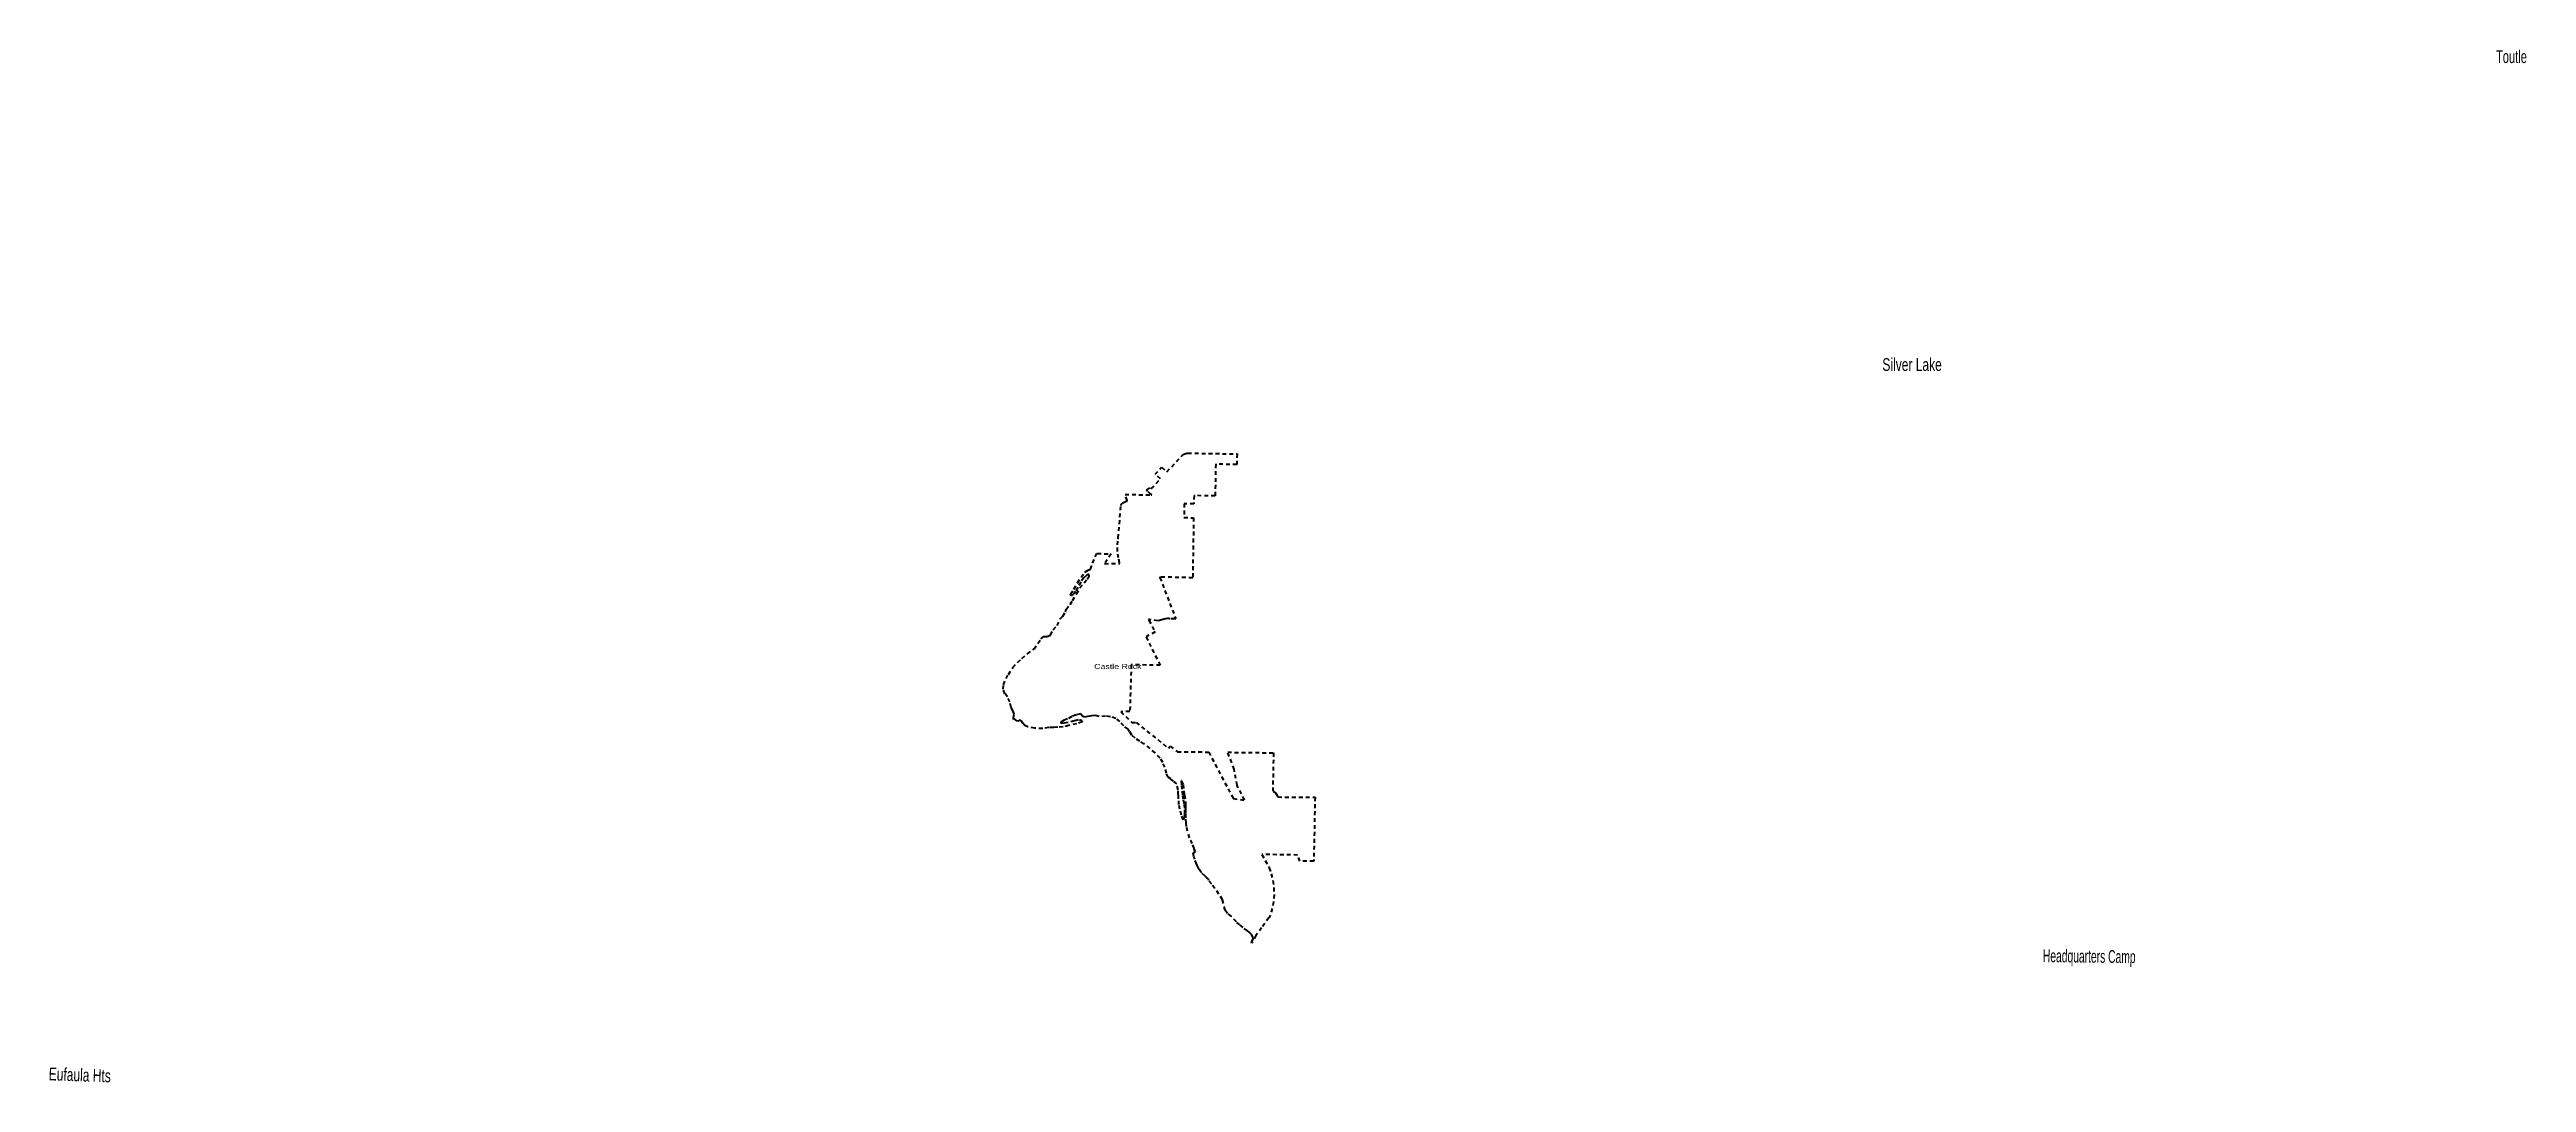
# Model space of a CAD drawing. Header units: feet. Extents: x -903180 to 1023491, y -707744 to 564635.
# Drawn here: x -516060 to -438843, y -457806 to -425595 of the extents above; entities that cross this region are included whole.
import ezdxf

# ---------------------------------------------------------------- set-up
doc = ezdxf.new("R2010")
doc.units = ezdxf.units.FT
doc.header["$LTSCALE"] = 80
doc.linetypes.add('SHORT_DASHED', pattern=[2.7, 1.5, -1.2])
doc.layers.add('13', color=7, linetype='SHORT_DASHED', lineweight=40)
doc.layers.add('16', color=7, linetype='Continuous')
doc.layers.add('36', color=7, linetype='Continuous')

msp = doc.modelspace()

# ---------------------------------------------------------------- texts
at = {"layer": '16'}
for s, width, p in [('Toutle', 0.65, (-439794.33, -426016.39)), ('Silver Lake', 0.7, (-458921.83, -435619.08))]:
    msp.add_text(s, height=400, dxfattribs=dict(at, width=width)).set_placement(p)
for s, rotation, width, p in [('Headquarters Camp', 359.37, 0.6, (-453920.4, -454053.21)), ('Eufaula Hts', 358.108, 0.7, (-516090.31, -457737.97))]:
    msp.add_text(s, height=400, rotation=rotation, dxfattribs=dict(at, width=width)).set_placement(p)
at = {"layer": '36', "width": 1.3}
msp.add_text('Castle Rock', height=157.5, dxfattribs=at).set_placement((-483493.65, -444911.25))

# ---------------------------------------------------------------- linework, layer by layer
at = {"layer": '13'}
for p, q in [((-480778.41, -438285.42), (-480770.5, -438276.59)), ((-485858.62, -446535.21), (-485924.63, -446530.93)), ((-479341.96, -452532.65), (-479411.06, -452435.11))]:
    msp.add_line(p, q, dxfattribs=at)
for points in [[(-485924.63, -446530.93), (-485967.05, -446481.27), (-486005.37, -446487.99), (-486007.12, -446421.65), (-485983.55, -446318.03), (-486029.86, -446205.98), (-486084.65, -446107.69), (-486118.9, -445935.81), (-486199.96, -445784.4), (-486274.85, -445687.44), (-486328.14, -445545.02), (-486317.42, -445406.81), (-486242.38, -445204.54), (-486167.99, -445080.57), (-486034.26, -444862.24), (-485884.62, -444706.71), (-485748.09, -444582.86), (-485576.84, -444440.13), (-485368.99, -444282.58), (-485247.04, -444116.06), (-485151.75, -443966.7), (-485061.11, -443895.51), (-484965.13, -443902.82), (-484857.16, -443852.3), (-484772.95, -443692.42), (-484652.61, -443556.07), (-484549.33, -443348.74), (-484468.16, -443261.15), (-484389.56, -443131.3), (-484362.8, -443051.89), (-484247.41, -442901.21), (-484166.81, -442771.42), (-484047.58, -442566.65), (-483936.97, -442379.66), (-483809.36, -442223.37), (-483709.28, -442110.33), (-483653.94, -442015.83), (-483661.97, -441957.31), (-483725.14, -441987.27), (-483814.04, -442066.56), (-483912.87, -442201.74), (-484000.7, -442367.43), (-484077.16, -442493.33), (-484154.73, -442593.1), (-484216.1, -442629.15), (-484236.15, -442570.22), (-484124.97, -442425.42), (-484017.89, -442224.24), (-483895.74, -442051.7), (-483784.08, -441892.86), (-483679.7, -441830.17), (-483612.59, -441802.35), (-483541.89, -441609.97), (-483467.05, -441413.72), (-483422.58, -441331.12), (-483411.84, -441311.16), (-483393.44, -441311.63), (-482968.76, -441322.38), (-483169.64, -441628.79), (-482716.24, -441623.51), (-482696.25, -441623.28), (-482700.83, -441603.28), (-482736.27, -441448.64), (-482761.84, -441247.73), (-482766.26, -441045.25), (-482751.16, -440863.42), (-482749.5, -440843.42), (-482746.81, -440823.42), (-482656.8, -439814.65), (-482655, -439794.52), (-482640.98, -439774.65), (-482638.98, -439771.85), (-482621.95, -439752.62), (-482603.01, -439735.27), (-482582.35, -439720), (-482560.22, -439706.97), (-482536.84, -439696.32), (-482512.48, -439688.18), (-482487.4, -439682.63), (-482481.88, -439682), (-482461.7, -439679.71), (-482468.21, -439659.73), (-482530.29, -439469.28), (-481716.85, -439482.58), (-481695.43, -439482.93), (-481716.85, -439465.67), (-481829.95, -439374.53), (-481861.3, -439334.82), (-481738.75, -439247.98), (-481710.78, -439283.41), (-481428.64, -438981.41), (-481595.44, -438838.86), (-481390.15, -438619.67), (-481223.63, -438761.98), (-480778.41, -438285.42)], [(-480770.5, -438276.59), (-480747.62, -438254.5), (-480722.57, -438234.91), (-480695.6, -438218.05), (-480667.02, -438204.11), (-480637.14, -438193.22), (-480606.28, -438185.52), (-480574.79, -438181.09), (-479041.26, -438206.18), (-479046.47, -438536.13), (-479706.36, -438525.33), (-479721.98, -439514.38), (-480381.9, -439503.78), (-480385.99, -439762.88), (-480687.92, -439756.88), (-480694.77, -440190.82), (-480392.83, -440196.82), (-480422.38, -442069.04), (-481429.92, -442044.41), (-481450.03, -442043.92), (-481442.28, -442064.21), (-480960.72, -443324.03), (-480953.07, -443344.02), (-480977.81, -443344.06), (-481129.7, -443344.32), (-481147.25, -443344.35), (-481169.7, -443342.54), (-481214.8, -443341.67), (-481265.54, -443346.02), (-481315.55, -443355.64), (-481344.28, -443364.37), (-481355.96, -443367.91), (-481384.28, -443375.72), (-481505.49, -443409.14), (-481769.66, -443371.17), (-481777.58, -443370.97), (-481797.65, -443370.46), (-481787.18, -443390.46), (-481596.05, -443755.47), (-481878.06, -443912.48), (-481434.96, -444795.31), (-482336.68, -444782.41), (-482381.82, -446241.9), (-482663.05, -446243.32), (-482321.67, -446580.4), (-482187.3, -446578.99), (-481174.49, -447382.22), (-481122.24, -447319.74), (-480900.02, -447490.12), (-479923.28, -447502.38), (-479157.68, -448954.11), (-478808.65, -448999.84), (-479037.05, -448540.21), (-479129.46, -448040.93), (-479331.67, -447508.87), (-477902.98, -447526.23), (-477925.5, -448690.09), (-477868.32, -448748.91), (-477841.56, -448778.31), (-477787.59, -448855.32), (-477761.38, -448902.54), (-476609.58, -448913.73), (-476648.11, -450904.45), (-477079.36, -450900.26), (-477154.06, -450713.15), (-478265.86, -450694.83), (-478057.37, -451072.32), (-478045.22, -451095.24), (-478039.17, -451112.32), (-477973.12, -451298.96), (-477922, -451512.1), (-477893.43, -451729.43), (-477887.74, -451948.55), (-477904.99, -452167.07), (-477944.98, -452382.58), (-478007.28, -452592.73), (-478017.74, -452621.13), (-478024.62, -452639.79), (-478041.5, -452661.13), (-478049.97, -452671.84), (-478272.52, -452980.74), (-478449.4, -453226.01), (-478575.9, -453457.98), (-478589.93, -453435.08), (-478546.17, -453357.51), (-478540.8, -453324.49), (-478551.94, -453260.74), (-478586.48, -453192.39), (-478658.65, -453122.5), (-478718.54, -453073.35), (-478851.36, -452978.11), (-478952.32, -452888.25), (-479059.04, -452801.46), (-479224.5, -452618.67), (-479341.96, -452532.65)], [(-480358.76, -450845.95), (-480386.78, -450763.01), (-480403.67, -450656.65), (-480382.94, -450635.91), (-480339.18, -450600.59), (-480371.95, -450526.13), (-480378.43, -450511.25), (-480435.25, -450354.65), (-480517.43, -450177.1), (-480586.69, -449973.88), (-480615.69, -449824.27), (-480629.95, -449713.32), (-480634.57, -449554.5), (-480637.87, -449415.81), (-480631.64, -449291.51), (-480635.21, -449160.84), (-480644.75, -448969.72), (-480670.9, -448854.34), (-480682.02, -448827.85), (-480697.7, -448640.54), (-480707.42, -448513.68), (-480771.55, -448394.99), (-480783.9, -448404.61), (-480774.66, -448545.51), (-480752.63, -448723), (-480744.99, -448851.8), (-480715.79, -448995.39), (-480684.46, -449135.05), (-480676.04, -449300.02), (-480673.92, -449414.57), (-480685.75, -449526.63), (-480706.37, -449602.24), (-480722.93, -449617.74), (-480775.95, -449467.3), (-480819.87, -449285.04), (-480855.01, -449139.23), (-480860.95, -448960.28), (-480870.46, -448827.4), (-480879.43, -448678.48), (-480921.41, -448498.29), (-481016.67, -448410.67), (-481104.59, -448343.38), (-481100.52, -448341.51), (-481188.93, -448288.27), (-481242.83, -448163.9), (-481288.48, -447973.55), (-481355.72, -447828.65), (-481439.47, -447697.23), (-481594.13, -447529.24), (-481749.76, -447389.34), (-481941.43, -447248.19), (-482074.8, -447161.27), (-482218.04, -447069.99), (-482322.97, -446971.99), (-482391.23, -446857.18), (-482438.91, -446785.24), (-482567.79, -446684.42), (-482697.59, -446551.42), (-482816.47, -446450.94), (-482989.25, -446402.82), (-483136.88, -446381.69), (-483337.88, -446396.87), (-483463.08, -446364.45), (-483577.49, -446368.56), (-483704.74, -446396.32), (-483795.47, -446411.28), (-483856.72, -446385.07), (-483924.49, -446314.46), (-484057.75, -446342.02), (-484187.88, -446395.79), (-484322.64, -446467.47), (-484428.41, -446512.04), (-484508.07, -446555.5), (-484534.44, -446564.63), (-484535.67, -446600.74), (-484426.99, -446588.41), (-484219.17, -446549.36), (-484095.86, -446519.45), (-483946.31, -446484.42), (-483877.18, -446514.91), (-483872.54, -446555.24), (-484041.13, -446619.74), (-484285.48, -446671.6), (-484463.4, -446715.69), (-484630.22, -446728.04), (-484765, -446741.48), (-484911.11, -446734.45), (-485094.63, -446766.31), (-485345.08, -446761.72), (-485561.98, -446714.1), (-485652.87, -446674.83), (-485726.09, -446587.96), (-485762.44, -446536.5), (-485807.26, -446498.81), (-485858.62, -446535.21)], [(-479411.06, -452435.11), (-479493.6, -452107.94), (-479604.15, -451931.3), (-479830.93, -451618.33), (-479917.59, -451512.55), (-479927.76, -451469.15), (-479983.52, -451423.85), (-480037.26, -451370.09), (-480138.41, -451270.05), (-480170.8, -451236.64), (-480209.88, -451174.44), (-480235.88, -451133.06), (-480238.71, -451127.21), (-480270.48, -451059.06), (-480303.1, -450992.63), (-480358.76, -450845.95)]]:
    msp.add_lwpolyline(points, dxfattribs=at)

msp.set_redraw_order([(e.dxf.handle, doc.entitydb.next_handle()) for e in msp.query("TEXT MTEXT ATTDEF DIMENSION ARC_DIMENSION")])  # texts and dimensions are drawn at this point

doc.saveas('drawing.dxf')
